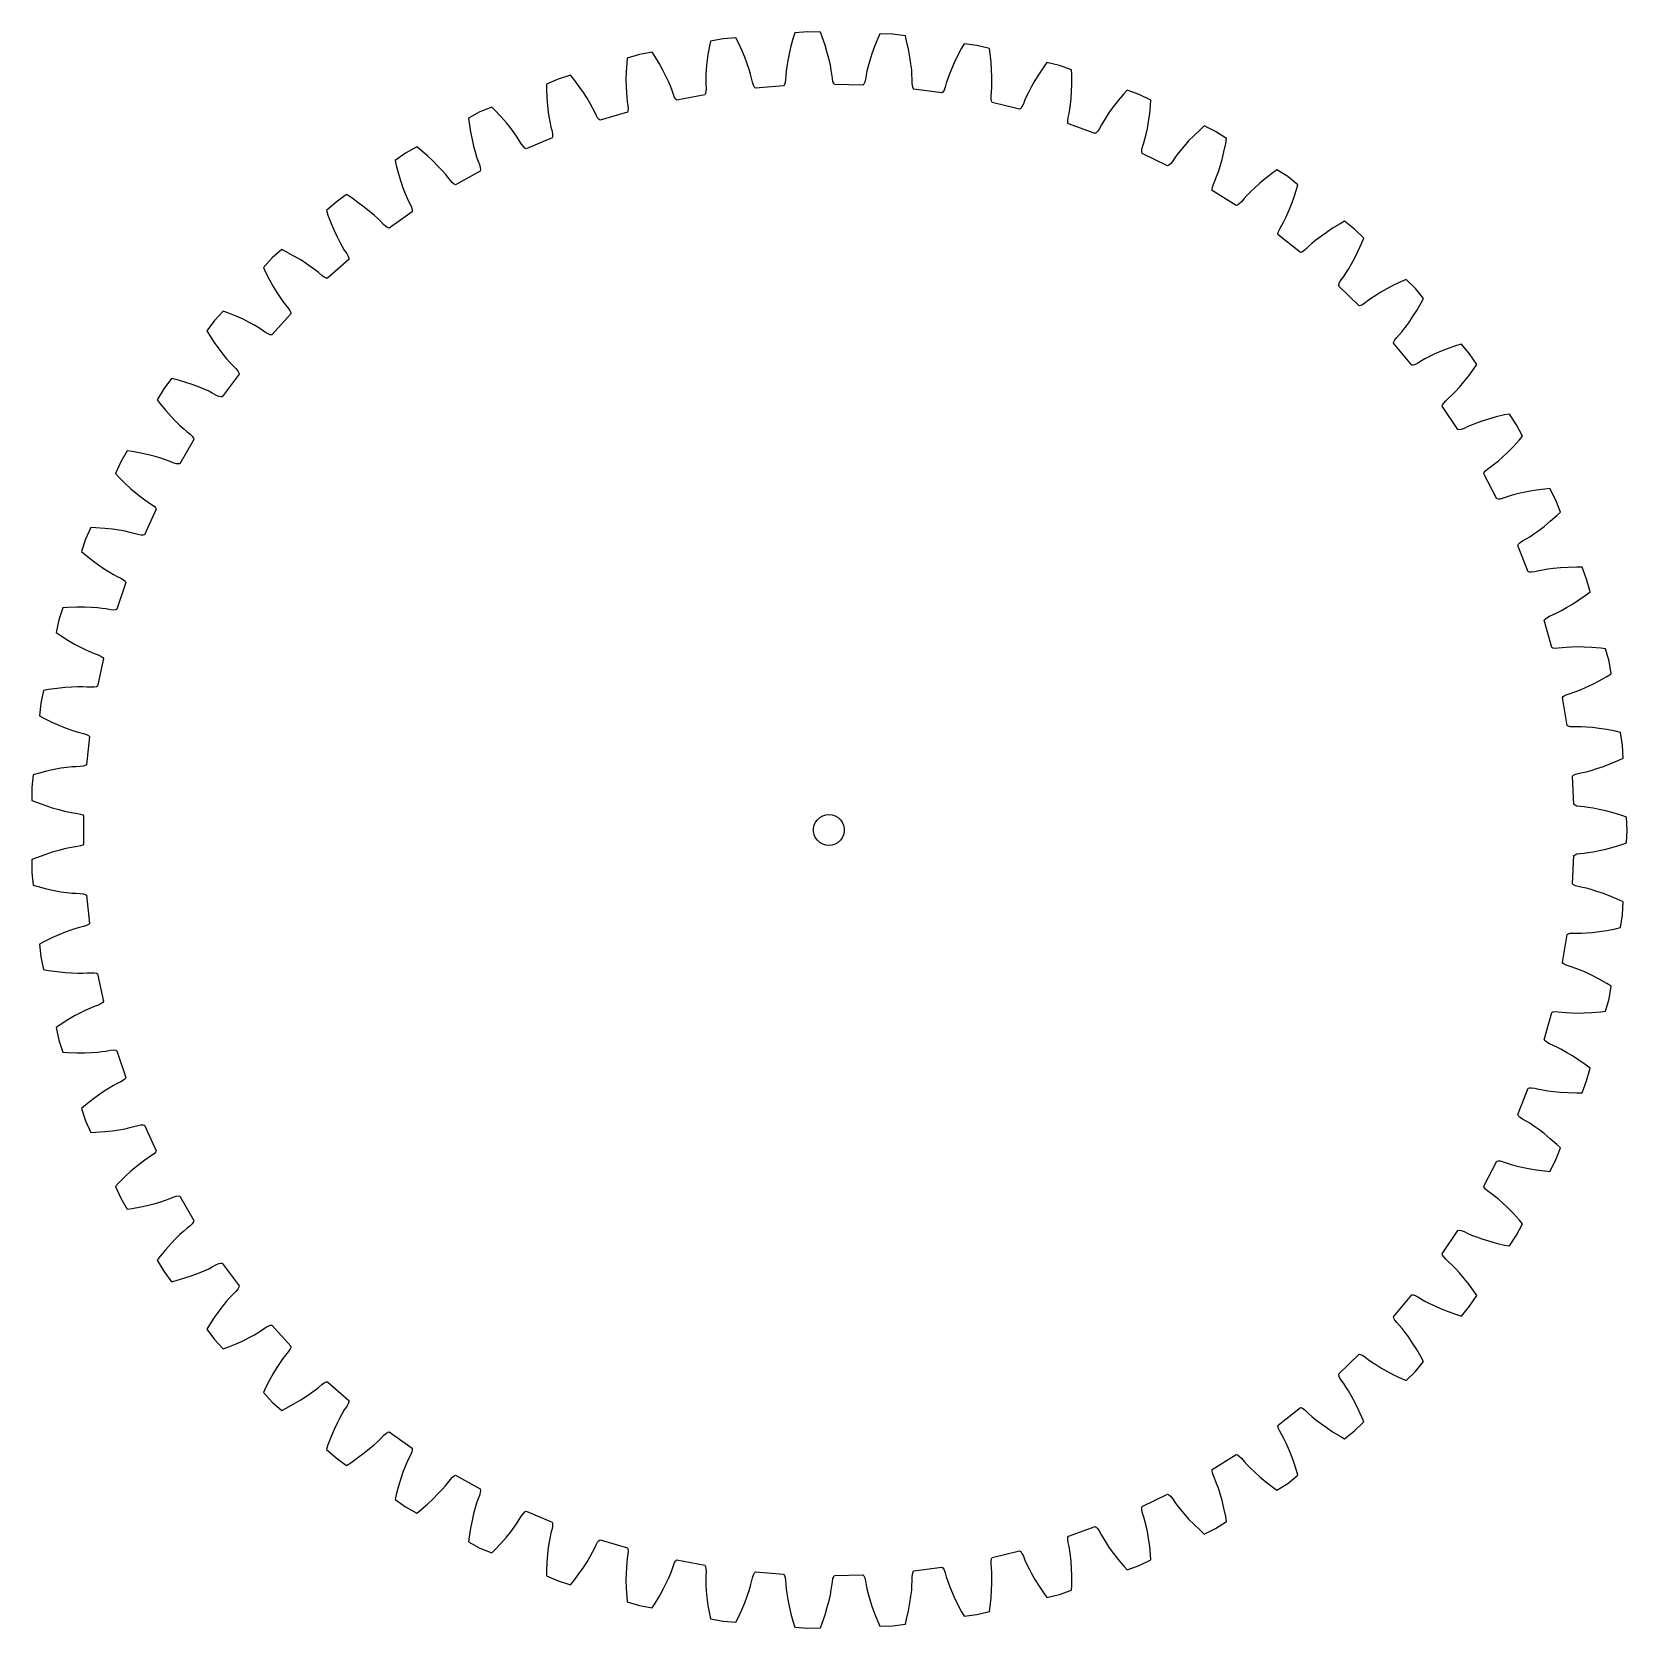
# Model space of a CAD drawing. Extents: x 0 to 155, y 0 to 155.
import ezdxf

# ---------------------------------------------------------------- set-up
doc = ezdxf.new("R2010")
doc.units = 0

msp = doc.modelspace()

# ---------------------------------------------------------------- linework, layer by layer
for p, q in [((75.49, 155.28), (74.24, 155.18)), ((76.74, 155.25), (75.49, 155.28)), ((65.92, 153.91), (65.78, 153.07)), ((66.02, 154.39), (65.92, 153.91)), ((67.25, 154.62), (66.02, 154.39)), ((68.5, 154.72), (67.25, 154.62)), ((68.72, 154.29), (68.5, 154.72)), ((69.07, 153.51), (68.72, 154.29)), ((73.86, 153.9), (73.69, 153.15)), ((74.09, 154.72), (73.86, 153.9)), ((74.24, 155.18), (74.09, 154.72)), ((76.91, 154.79), (76.74, 155.25)), ((77.19, 153.98), (76.91, 154.79)), ((77.4, 153.25), (77.19, 153.98)), ((81.99, 153.86), (81.73, 153.14)), ((82.31, 154.65), (81.99, 153.86)), ((82.5, 155.09), (82.31, 154.65)), ((83.75, 155.06), (82.5, 155.09)), ((85, 154.89), (83.75, 155.06)), ((85.12, 154.42), (85, 154.89)), ((85.3, 153.59), (85.12, 154.42)), ((90.71, 154.13), (90.46, 153.71)), ((91.95, 153.96), (90.71, 154.13)), ((93.17, 153.67), (91.95, 153.96)), ((57.88, 152.24), (57.83, 151.39)), ((57.93, 152.73), (57.88, 152.24)), ((59.12, 153.09), (57.93, 152.73)), ((60.36, 153.32), (59.12, 153.09)), ((60.62, 152.91), (60.36, 153.32)), ((61.06, 152.18), (60.62, 152.91)), ((61.42, 151.51), (61.06, 152.18)), ((65.68, 152.32), (65.62, 151.65)), ((65.78, 153.07), (65.68, 152.32)), ((69.37, 152.81), (69.07, 153.51)), ((69.6, 152.18), (69.37, 152.81)), ((69.79, 151.63), (69.6, 152.18)), ((73.55, 152.5), (73.46, 151.93)), ((73.69, 153.15), (73.55, 152.5)), ((77.57, 152.61), (77.4, 153.25)), ((77.7, 152.04), (77.57, 152.61)), ((81.53, 152.5), (81.38, 151.94)), ((81.73, 153.14), (81.53, 152.5)), ((85.44, 152.84), (85.3, 153.59)), ((85.54, 152.18), (85.44, 152.84)), ((85.61, 151.6), (85.54, 152.18)), ((89.74, 152.27), (89.47, 151.65)), ((90.07, 152.95), (89.74, 152.27)), ((90.46, 153.71), (90.07, 152.95)), ((93.24, 153.18), (93.17, 153.67)), ((93.33, 152.34), (93.24, 153.18)), ((93.39, 151.58), (93.33, 152.34)), ((98.76, 152.3), (98.48, 151.9)), ((99.98, 152), (98.76, 152.3)), ((51.21, 150.7), (50.06, 150.21)), ((52.41, 151.06), (51.21, 150.7)), ((52.72, 150.69), (52.41, 151.06)), ((53.23, 150), (52.72, 150.69)), ((57.83, 151.39), (57.81, 150.63)), ((57.81, 150.63), (57.82, 149.96)), ((61.73, 150.91), (61.42, 151.51)), ((61.97, 150.39), (61.73, 150.91)), ((65.58, 151.07), (65.57, 150.59)), ((65.62, 151.65), (65.58, 151.07)), ((69.93, 151.17), (69.79, 151.63)), ((70.03, 150.79), (69.93, 151.17)), ((70.12, 150.39), (70.03, 150.79)), ((73.33, 150.65), (73.29, 150.35)), ((73.36, 151.05), (73.33, 150.65)), ((73.39, 151.45), (73.36, 151.05)), ((73.46, 151.93), (73.39, 151.45)), ((77.79, 151.56), (77.7, 152.04)), ((77.84, 151.17), (77.79, 151.56)), ((77.89, 150.77), (77.84, 151.17)), ((77.95, 150.47), (77.89, 150.77)), ((81.12, 150.68), (81.04, 150.39)), ((81.18, 151.08), (81.12, 150.68)), ((81.26, 151.47), (81.18, 151.08)), ((81.38, 151.94), (81.26, 151.47)), ((85.64, 151.12), (85.61, 151.6)), ((85.66, 150.73), (85.64, 151.12)), ((85.66, 150.32), (85.66, 150.73)), ((89.09, 150.66), (88.97, 150.28)), ((89.25, 151.12), (89.09, 150.66)), ((89.47, 151.65), (89.25, 151.12)), ((93.42, 150.91), (93.39, 151.58)), ((93.42, 150.33), (93.42, 150.91)), ((98, 151.2), (97.6, 150.55)), ((98.48, 151.9), (98, 151.2)), ((101.16, 151.58), (99.98, 152)), ((101.18, 151.09), (101.16, 151.58)), ((101.18, 150.24), (101.18, 151.09)), ((50.06, 150.21), (50.06, 149.73)), ((50.06, 149.73), (50.1, 148.88)), ((53.66, 149.38), (53.23, 150)), ((54.03, 148.82), (53.66, 149.38)), ((57.82, 149.96), (57.85, 149.38)), ((57.85, 149.38), (57.89, 148.9)), ((62.16, 149.94), (61.97, 150.39)), ((62.29, 149.57), (62.16, 149.94)), ((62.43, 149.19), (62.29, 149.57)), ((62.54, 148.91), (62.43, 149.19)), ((65.47, 149.16), (62.77, 148.65)), ((65.54, 149.28), (65.47, 149.16)), ((65.59, 149.48), (65.54, 149.28)), ((65.57, 150.59), (65.58, 150.19)), ((65.58, 150.19), (65.6, 149.78)), ((65.6, 149.78), (65.59, 149.48)), ((70.21, 150.1), (70.12, 150.39)), ((70.3, 149.91), (70.21, 150.1)), ((70.4, 149.82), (70.3, 149.91)), ((73.14, 150.04), (70.4, 149.82)), ((73.22, 150.15), (73.14, 150.04)), ((73.29, 150.35), (73.22, 150.15)), ((78.03, 150.28), (77.95, 150.47)), ((78.11, 150.18), (78.03, 150.28)), ((80.86, 150.1), (78.11, 150.18)), ((80.96, 150.2), (80.86, 150.1)), ((81.04, 150.39), (80.96, 150.2)), ((85.69, 150.02), (85.66, 150.32)), ((85.74, 149.81), (85.69, 150.02)), ((85.82, 149.71), (85.74, 149.81)), ((88.55, 149.34), (85.82, 149.71)), ((88.65, 149.43), (88.55, 149.34)), ((88.76, 149.61), (88.65, 149.43)), ((88.86, 149.89), (88.76, 149.61)), ((88.97, 150.28), (88.86, 149.89)), ((93.34, 149.04), (93.38, 149.45)), ((93.38, 149.45), (93.41, 149.84)), ((93.41, 149.84), (93.42, 150.33)), ((97, 149.46), (96.79, 149.02)), ((97.27, 149.97), (97, 149.46)), ((97.6, 150.55), (97.27, 149.97)), ((101.12, 148.81), (101.16, 149.48)), ((101.16, 149.48), (101.18, 150.24)), ((106.25, 149.26), (105.7, 148.61)), ((106.58, 149.62), (106.25, 149.26)), ((107.76, 149.2), (106.58, 149.62)), ((108.88, 148.65), (107.76, 149.2)), ((44.75, 147.97), (43.59, 147.49)), ((45.09, 147.63), (44.75, 147.97)), ((45.67, 147.01), (45.09, 147.63)), ((50.1, 148.88), (50.16, 148.12)), ((50.16, 148.12), (50.24, 147.45)), ((54.32, 148.32), (54.03, 148.82)), ((54.56, 147.89), (54.32, 148.32)), ((54.74, 147.54), (54.56, 147.89)), ((54.91, 147.17), (54.74, 147.54)), ((57.89, 148.9), (57.93, 148.51)), ((57.93, 148.51), (58, 148.1)), ((58, 147.59), (57.94, 147.47)), ((58, 148.1), (58.02, 147.8)), ((58.02, 147.8), (58, 147.59)), ((62.66, 148.73), (62.54, 148.91)), ((62.77, 148.65), (62.66, 148.73)), ((93.34, 148.74), (93.34, 149.04)), ((93.37, 148.54), (93.34, 148.74)), ((93.43, 148.42), (93.37, 148.54)), ((96.11, 147.77), (93.43, 148.42)), ((96.22, 147.84), (96.11, 147.77)), ((96.34, 148.01), (96.22, 147.84)), ((96.48, 148.28), (96.34, 148.01)), ((96.63, 148.66), (96.48, 148.28)), ((96.79, 149.02), (96.63, 148.66)), ((100.93, 147.36), (100.99, 147.75)), ((100.99, 147.75), (101.06, 148.23)), ((101.06, 148.23), (101.12, 148.81)), ((105.24, 148.01), (104.84, 147.46)), ((105.7, 148.61), (105.24, 148.01)), ((108.77, 147.31), (108.85, 148.16)), ((108.85, 148.16), (108.88, 148.65)), ((43.59, 147.49), (42.5, 146.88)), ((42.5, 146.88), (42.55, 146.4)), ((42.55, 146.4), (42.69, 145.55)), ((46.17, 146.43), (45.67, 147.01)), ((46.6, 145.91), (46.17, 146.43)), ((50.24, 147.45), (50.33, 146.88)), ((50.33, 146.88), (50.42, 146.4)), ((50.42, 146.4), (50.51, 146.02)), ((50.51, 146.02), (50.62, 145.62)), ((55.05, 146.91), (54.91, 147.17)), ((55.19, 146.75), (55.05, 146.91)), ((55.3, 146.68), (55.19, 146.75)), ((57.94, 147.47), (55.3, 146.68)), ((100.8, 146.66), (100.84, 146.96)), ((100.81, 146.45), (100.8, 146.66)), ((100.87, 146.33), (100.81, 146.45)), ((100.84, 146.96), (100.93, 147.36)), ((103.45, 145.4), (100.87, 146.33)), ((104.07, 146.23), (103.88, 145.87)), ((104.26, 146.57), (104.07, 146.23)), ((104.52, 146.98), (104.26, 146.57)), ((104.84, 147.46), (104.52, 146.98)), ((108.55, 145.9), (108.66, 146.56)), ((108.66, 146.56), (108.77, 147.31)), ((114.06, 146.13), (113.7, 145.8)), ((115.19, 145.58), (114.06, 146.13)), ((42.69, 145.55), (42.83, 144.81)), ((42.83, 144.81), (42.98, 144.15)), ((46.94, 145.45), (46.6, 145.91)), ((47.22, 145.05), (46.94, 145.45)), ((47.43, 144.72), (47.22, 145.05)), ((47.64, 144.37), (47.43, 144.72)), ((50.63, 144.99), (48.09, 143.92)), ((50.62, 145.62), (50.67, 145.33)), ((50.67, 145.12), (50.63, 144.99)), ((50.67, 145.33), (50.67, 145.12)), ((103.57, 145.46), (103.45, 145.4)), ((103.72, 145.61), (103.57, 145.46)), ((103.88, 145.87), (103.72, 145.61)), ((108.08, 144.09), (108.2, 144.48)), ((108.2, 144.48), (108.31, 144.86)), ((108.31, 144.86), (108.43, 145.33)), ((108.43, 145.33), (108.55, 145.9)), ((112.56, 144.67), (112.11, 144.17)), ((113.09, 145.21), (112.56, 144.67)), ((113.7, 145.8), (113.09, 145.21)), ((116.25, 144.92), (115.19, 145.58)), ((116, 143.6), (116.17, 144.44)), ((116.17, 144.44), (116.25, 144.92)), ((36.36, 143.48), (35.34, 142.76)), ((37.46, 144.09), (36.36, 143.48)), ((37.84, 143.78), (37.46, 144.09)), ((38.48, 143.23), (37.84, 143.78)), ((39.04, 142.71), (38.48, 143.23)), ((42.98, 144.15), (43.13, 143.6)), ((43.13, 143.6), (43.27, 143.13)), ((43.27, 143.13), (43.4, 142.76)), ((47.82, 144.13), (47.64, 144.37)), ((47.97, 143.98), (47.82, 144.13)), ((48.09, 143.92), (47.97, 143.98)), ((108, 143.59), (108.01, 143.8)), ((108.04, 143.46), (108, 143.59)), ((108.01, 143.8), (108.08, 144.09)), ((110.51, 142.26), (108.04, 143.46)), ((111.21, 143.02), (110.98, 142.68)), ((111.44, 143.34), (111.21, 143.02)), ((111.74, 143.72), (111.44, 143.34)), ((112.11, 144.17), (111.74, 143.72)), ((115.63, 142.22), (115.81, 142.86)), ((115.81, 142.86), (116, 143.6)), ((35.34, 142.76), (35.44, 142.29)), ((35.44, 142.29), (35.66, 141.46)), ((35.66, 141.46), (35.89, 140.73)), ((39.51, 142.23), (39.04, 142.71)), ((39.91, 141.81), (39.51, 142.23)), ((40.23, 141.45), (39.91, 141.81)), ((40.48, 141.14), (40.23, 141.45)), ((43.62, 141.75), (41.21, 140.42)), ((43.4, 142.76), (43.54, 142.38)), ((43.54, 142.38), (43.63, 142.09)), ((43.65, 141.88), (43.62, 141.75)), ((43.63, 142.09), (43.65, 141.88)), ((110.63, 142.31), (110.51, 142.26)), ((110.79, 142.45), (110.63, 142.31)), ((110.98, 142.68), (110.79, 142.45)), ((115.28, 141.21), (115.45, 141.67)), ((115.45, 141.67), (115.63, 142.22)), ((120.74, 141.58), (120.07, 141.05)), ((121.14, 141.86), (120.74, 141.58)), ((122.2, 141.2), (121.14, 141.86)), ((35.89, 140.73), (36.1, 140.1)), ((36.1, 140.1), (36.31, 139.56)), ((40.72, 140.81), (40.48, 141.14)), ((40.92, 140.59), (40.72, 140.81)), ((41.09, 140.46), (40.92, 140.59)), ((41.21, 140.42), (41.09, 140.46)), ((114.84, 139.98), (114.87, 140.19)), ((114.86, 139.85), (114.84, 139.98)), ((117.19, 138.39), (114.86, 139.85)), ((114.87, 140.19), (114.97, 140.47)), ((114.97, 140.47), (115.14, 140.85)), ((115.14, 140.85), (115.28, 141.21)), ((118.99, 140.12), (118.57, 139.72)), ((119.48, 140.57), (118.99, 140.12)), ((120.07, 141.05), (119.48, 140.57)), ((123.19, 140.42), (122.2, 141.2)), ((122.79, 139.14), (123.05, 139.95)), ((123.05, 139.95), (123.19, 140.42)), ((29.6, 138.73), (28.65, 137.9)), ((30.62, 139.45), (29.6, 138.73)), ((31.03, 139.19), (30.62, 139.45)), ((31.73, 138.7), (31.03, 139.19)), ((32.34, 138.24), (31.73, 138.7)), ((32.86, 137.82), (32.34, 138.24)), ((36.31, 139.56), (36.5, 139.11)), ((36.5, 139.11), (36.67, 138.76)), ((36.67, 138.76), (36.86, 138.39)), ((36.86, 138.39), (36.97, 138.12)), ((117.32, 138.43), (117.19, 138.39)), ((117.49, 138.55), (117.32, 138.43)), ((117.7, 138.76), (117.49, 138.55)), ((117.97, 139.07), (117.7, 138.76)), ((118.23, 139.37), (117.97, 139.07)), ((118.57, 139.72), (118.23, 139.37)), ((122.28, 137.81), (122.53, 138.43)), ((122.53, 138.43), (122.79, 139.14)), ((28.65, 137.9), (28.81, 137.45)), ((28.81, 137.45), (29.12, 136.65)), ((29.12, 136.65), (29.42, 135.95)), ((33.3, 137.45), (32.86, 137.82)), ((33.66, 137.12), (33.3, 137.45)), ((33.94, 136.84), (33.66, 137.12)), ((34.21, 136.54), (33.94, 136.84)), ((37, 137.78), (34.75, 136.2)), ((36.97, 138.12), (37.01, 137.91)), ((37.01, 137.91), (37, 137.78)), ((121.64, 136.49), (121.83, 136.84)), ((121.83, 136.84), (122.04, 137.28)), ((122.04, 137.28), (122.28, 137.81)), ((127.72, 136.86), (127.29, 136.62)), ((128.7, 136.09), (127.72, 136.86)), ((29.42, 135.95), (29.7, 135.34)), ((29.7, 135.34), (29.96, 134.83)), ((34.44, 136.34), (34.21, 136.54)), ((34.62, 136.22), (34.44, 136.34)), ((34.75, 136.2), (34.62, 136.22)), ((121.25, 135.67), (121.31, 135.87)), ((121.26, 135.53), (121.25, 135.67)), ((123.43, 133.83), (121.26, 135.53)), ((121.31, 135.87), (121.44, 136.14)), ((121.44, 136.14), (121.64, 136.49)), ((125.39, 135.36), (124.94, 135.01)), ((125.94, 135.75), (125.39, 135.36)), ((126.57, 136.18), (125.94, 135.75)), ((127.29, 136.62), (126.57, 136.18)), ((129.6, 135.22), (128.7, 136.09)), ((129.42, 134.77), (129.6, 135.22)), ((24.32, 134.11), (23.37, 133.29)), ((24.75, 133.89), (24.32, 134.11)), ((25.5, 133.48), (24.75, 133.89)), ((29.96, 134.83), (30.2, 134.4)), ((30.2, 134.4), (30.4, 134.06)), ((30.4, 134.06), (30.63, 133.72)), ((30.63, 133.72), (30.77, 133.46)), ((123.56, 133.86), (123.43, 133.83)), ((123.74, 133.96), (123.56, 133.86)), ((123.97, 134.15), (123.74, 133.96)), ((124.27, 134.43), (123.97, 134.15)), ((124.56, 134.69), (124.27, 134.43)), ((124.94, 135.01), (124.56, 134.69)), ((128.73, 133.3), (129.07, 133.99)), ((129.07, 133.99), (129.42, 134.77)), ((23.37, 133.29), (22.52, 132.36)), ((22.52, 132.36), (22.73, 131.92)), ((26.16, 133.1), (25.5, 133.48)), ((26.72, 132.73), (26.16, 133.1)), ((27.19, 132.4), (26.72, 132.73)), ((27.58, 132.11), (27.19, 132.4)), ((27.89, 131.87), (27.58, 132.11)), ((30.83, 133.13), (28.76, 131.31)), ((30.77, 133.46), (30.84, 133.26)), ((30.84, 133.26), (30.83, 133.13)), ((127.87, 131.8), (128.13, 132.21)), ((128.13, 132.21), (128.42, 132.71)), ((128.42, 132.71), (128.73, 133.3)), ((22.73, 131.92), (23.12, 131.17)), ((23.12, 131.17), (23.49, 130.5)), ((23.49, 130.5), (23.84, 129.93)), ((28.2, 131.6), (27.89, 131.87)), ((28.44, 131.42), (28.2, 131.6)), ((28.63, 131.33), (28.44, 131.42)), ((28.76, 131.31), (28.63, 131.33)), ((127.17, 130.69), (127.25, 130.89)), ((127.17, 130.56), (127.17, 130.69)), ((129.14, 128.64), (127.17, 130.56)), ((127.25, 130.89), (127.41, 131.15)), ((127.41, 131.15), (127.65, 131.48)), ((127.65, 131.48), (127.87, 131.8)), ((132.51, 130.63), (131.84, 130.28)), ((133.28, 131), (132.51, 130.63)), ((133.73, 131.2), (133.28, 131)), ((134.63, 130.32), (133.73, 131.2)), ((23.84, 129.93), (24.15, 129.44)), ((24.15, 129.44), (24.43, 129.05)), ((24.43, 129.05), (24.67, 128.73)), ((129.72, 128.89), (129.47, 128.73)), ((130.04, 129.14), (129.72, 128.89)), ((130.36, 129.38), (130.04, 129.14)), ((130.76, 129.65), (130.36, 129.38)), ((131.26, 129.95), (130.76, 129.65)), ((131.84, 130.28), (131.26, 129.95)), ((135.43, 129.36), (134.63, 130.32)), ((134.77, 128.19), (135.2, 128.93)), ((135.2, 128.93), (135.43, 129.36)), ((18.62, 128.13), (17.77, 127.21)), ((19.07, 127.96), (18.62, 128.13)), ((19.86, 127.63), (19.07, 127.96)), ((20.55, 127.32), (19.86, 127.63)), ((25.2, 127.85), (23.34, 125.82)), ((24.67, 128.73), (24.93, 128.42)), ((24.93, 128.42), (25.1, 128.17)), ((25.1, 128.17), (25.19, 127.98)), ((25.19, 127.98), (25.2, 127.85)), ((129.27, 128.65), (129.14, 128.64)), ((129.47, 128.73), (129.27, 128.65)), ((133.98, 126.99), (134.36, 127.55)), ((134.36, 127.55), (134.77, 128.19)), ((17.77, 127.21), (17.02, 126.21)), ((17.02, 126.21), (17.27, 125.79)), ((17.27, 125.79), (17.74, 125.08)), ((21.15, 127.02), (20.55, 127.32)), ((21.66, 126.74), (21.15, 127.02)), ((22.08, 126.49), (21.66, 126.74)), ((22.41, 126.28), (22.08, 126.49)), ((22.74, 126.05), (22.41, 126.28)), ((23, 125.9), (22.74, 126.05)), ((23.2, 125.82), (23, 125.9)), ((23.34, 125.82), (23.2, 125.82)), ((132.81, 125.54), (133.09, 125.85)), ((133.09, 125.85), (133.34, 126.15)), ((133.34, 126.15), (133.64, 126.53)), ((133.64, 126.53), (133.98, 126.99)), ((17.74, 125.08), (18.18, 124.45)), ((18.18, 124.45), (18.58, 123.92)), ((132.51, 124.99), (132.53, 125.12)), ((134.27, 122.87), (132.51, 124.99)), ((132.53, 125.12), (132.63, 125.31)), ((132.63, 125.31), (132.81, 125.54)), ((137.83, 124.49), (137.13, 124.21)), ((138.64, 124.78), (137.83, 124.49)), ((139.1, 124.92), (138.64, 124.78)), ((139.9, 123.96), (139.1, 124.92)), ((18.58, 123.92), (18.95, 123.47)), ((18.95, 123.47), (19.27, 123.11)), ((19.27, 123.11), (19.54, 122.82)), ((19.54, 122.82), (19.83, 122.54)), ((134.4, 122.86), (134.27, 122.87)), ((134.6, 122.92), (134.4, 122.86)), ((134.87, 123.06), (134.6, 122.92)), ((135.22, 123.27), (134.87, 123.06)), ((135.56, 123.47), (135.22, 123.27)), ((135.99, 123.7), (135.56, 123.47)), ((136.51, 123.95), (135.99, 123.7)), ((137.13, 124.21), (136.51, 123.95)), ((140.59, 122.91), (139.9, 123.96)), ((140.32, 122.51), (140.59, 122.91)), ((13.58, 121.58), (12.84, 120.57)), ((14.05, 121.46), (13.58, 121.58)), ((14.87, 121.22), (14.05, 121.46)), ((15.59, 120.98), (14.87, 121.22)), ((20.16, 122), (18.52, 119.79)), ((19.83, 122.54), (20.03, 122.31)), ((20.03, 122.31), (20.14, 122.13)), ((20.14, 122.13), (20.16, 122)), ((138.91, 120.72), (139.34, 121.23)), ((139.34, 121.23), (139.82, 121.82)), ((139.82, 121.82), (140.32, 122.51)), ((12.84, 120.57), (12.2, 119.5)), ((16.22, 120.74), (15.59, 120.98)), ((16.76, 120.52), (16.22, 120.74)), ((17.2, 120.32), (16.76, 120.52)), ((17.55, 120.14), (17.2, 120.32)), ((17.91, 119.95), (17.55, 120.14)), ((18.18, 119.82), (17.91, 119.95)), ((18.39, 119.77), (18.18, 119.82)), ((18.52, 119.79), (18.39, 119.77)), ((137.59, 119.4), (137.89, 119.67)), ((137.89, 119.67), (138.18, 119.94)), ((138.18, 119.94), (138.52, 120.29)), ((138.52, 120.29), (138.91, 120.72)), ((12.2, 119.5), (12.49, 119.11)), ((12.49, 119.11), (13.04, 118.45)), ((13.04, 118.45), (13.54, 117.88)), ((137.23, 118.88), (137.26, 119.01)), ((138.75, 116.59), (137.23, 118.88)), ((137.26, 119.01), (137.38, 119.18)), ((137.38, 119.18), (137.59, 119.4)), ((143.3, 118.02), (142.47, 117.82)), ((143.78, 118.11), (143.3, 118.02)), ((144.47, 117.07), (143.78, 118.11)), ((13.54, 117.88), (14, 117.39)), ((14, 117.39), (14.41, 116.98)), ((14.41, 116.98), (14.77, 116.66)), ((14.77, 116.66), (15.07, 116.4)), ((138.89, 116.56), (138.75, 116.59)), ((139.09, 116.6), (138.89, 116.56)), ((139.37, 116.71), (139.09, 116.6)), ((139.74, 116.89), (139.37, 116.71)), ((140.1, 117.04), (139.74, 116.89)), ((140.56, 117.22), (140.1, 117.04)), ((141.1, 117.42), (140.56, 117.22)), ((141.74, 117.62), (141.1, 117.42)), ((142.47, 117.82), (141.74, 117.62)), ((145.05, 115.96), (144.47, 117.07)), ((15.77, 115.64), (14.38, 113.27)), ((15.07, 116.4), (15.39, 116.15)), ((15.39, 116.15), (15.61, 115.94)), ((15.61, 115.94), (15.73, 115.77)), ((15.73, 115.77), (15.77, 115.64)), ((143.63, 114.41), (144.16, 114.96)), ((144.16, 114.96), (144.74, 115.59)), ((144.74, 115.59), (145.05, 115.96)), ((8.64, 113.45), (8.12, 112.31)), ((9.28, 114.53), (8.64, 113.45)), ((9.76, 114.46), (9.28, 114.53)), ((10.6, 114.31), (9.76, 114.46)), ((11.34, 114.14), (10.6, 114.31)), ((11.99, 113.98), (11.34, 114.14)), ((12.54, 113.81), (11.99, 113.98)), ((13, 113.66), (12.54, 113.81)), ((13.37, 113.52), (13, 113.66)), ((13.75, 113.37), (13.37, 113.52)), ((14.04, 113.27), (13.75, 113.37)), ((142.33, 113.26), (142.71, 113.57)), ((142.71, 113.57), (143.14, 113.95)), ((143.14, 113.95), (143.63, 114.41)), ((8.12, 112.31), (8.46, 111.96)), ((8.46, 111.96), (9.06, 111.36)), ((14.25, 113.25), (14.04, 113.27)), ((14.38, 113.27), (14.25, 113.25)), ((141.28, 112.3), (141.32, 112.43)), ((142.55, 109.86), (141.28, 112.3)), ((141.32, 112.43), (141.46, 112.59)), ((141.46, 112.59), (141.69, 112.78)), ((141.69, 112.78), (142.02, 113.02)), ((142.02, 113.02), (142.33, 113.26)), ((9.06, 111.36), (9.62, 110.84)), ((9.62, 110.84), (10.13, 110.41)), ((10.13, 110.41), (10.59, 110.05)), ((144.41, 110.3), (143.94, 110.17)), ((144.97, 110.44), (144.41, 110.3)), ((145.62, 110.57), (144.97, 110.44)), ((146.38, 110.69), (145.62, 110.57)), ((147.22, 110.8), (146.38, 110.69)), ((147.71, 110.85), (147.22, 110.8)), ((148.28, 109.73), (147.71, 110.85)), ((10.59, 110.05), (10.98, 109.76)), ((12.08, 108.86), (10.95, 106.36)), ((10.98, 109.76), (11.3, 109.54)), ((11.3, 109.54), (11.65, 109.32)), ((11.65, 109.32), (11.89, 109.14)), ((11.89, 109.14), (12.03, 108.98)), ((12.03, 108.98), (12.08, 108.86)), ((142.68, 109.82), (142.55, 109.86)), ((142.89, 109.84), (142.68, 109.82)), ((143.18, 109.92), (142.89, 109.84)), ((143.56, 110.06), (143.18, 109.92)), ((143.94, 110.17), (143.56, 110.06)), ((148.74, 108.57), (148.28, 109.73)), ((146.63, 106.77), (147.16, 107.18)), ((147.16, 107.18), (147.75, 107.67)), ((147.75, 107.67), (148.39, 108.23)), ((148.39, 108.23), (148.74, 108.57)), ((5.22, 105.92), (4.83, 104.73)), ((5.74, 107.06), (5.22, 105.92)), ((6.23, 107.05), (5.74, 107.06)), ((7.08, 106.98), (6.23, 107.05)), ((7.83, 106.9), (7.08, 106.98)), ((8.5, 106.8), (7.83, 106.9)), ((9.07, 106.7), (8.5, 106.8)), ((9.54, 106.59), (9.07, 106.7)), ((9.92, 106.5), (9.54, 106.59)), ((10.31, 106.38), (9.92, 106.5)), ((10.61, 106.32), (10.31, 106.38)), ((10.82, 106.31), (10.61, 106.32)), ((10.95, 106.36), (10.82, 106.31)), ((144.66, 105.45), (144.81, 105.6)), ((144.81, 105.6), (145.06, 105.77)), ((145.06, 105.77), (145.42, 105.97)), ((145.42, 105.97), (145.75, 106.17)), ((145.75, 106.17), (146.16, 106.44)), ((146.16, 106.44), (146.63, 106.77)), ((4.83, 104.73), (5.2, 104.42)), ((5.2, 104.42), (5.87, 103.89)), ((144.6, 105.33), (144.66, 105.45)), ((145.6, 102.77), (144.6, 105.33)), ((5.87, 103.89), (6.48, 103.44)), ((6.48, 103.44), (7.03, 103.06)), ((7.03, 103.06), (7.52, 102.75)), ((7.52, 102.75), (7.94, 102.5)), ((7.94, 102.5), (8.29, 102.31)), ((145.73, 102.72), (145.6, 102.77)), ((145.94, 102.72), (145.73, 102.72)), ((146.24, 102.76), (145.94, 102.72)), ((146.63, 102.86), (146.24, 102.76)), ((147.02, 102.93), (146.63, 102.86)), ((147.5, 103.01), (147.02, 102.93)), ((148.07, 103.09), (147.5, 103.01)), ((148.74, 103.15), (148.07, 103.09)), ((149.5, 103.19), (148.74, 103.15)), ((150.35, 103.21), (149.5, 103.19)), ((150.84, 103.2), (150.35, 103.21)), ((151.29, 102.03), (150.84, 103.2)), ((9.13, 101.72), (8.27, 99.11)), ((8.29, 102.31), (8.65, 102.13)), ((8.65, 102.13), (8.91, 101.98)), ((8.91, 101.98), (9.07, 101.84)), ((9.07, 101.84), (9.13, 101.72)), ((151.62, 100.82), (151.29, 102.03)), ((149.34, 99.27), (149.91, 99.62)), ((149.91, 99.62), (150.54, 100.03)), ((150.54, 100.03), (151.24, 100.53)), ((151.24, 100.53), (151.62, 100.82)), ((2.63, 98.07), (2.36, 96.85)), ((3.02, 99.26), (2.63, 98.07)), ((3.5, 99.3), (3.02, 99.26)), ((4.36, 99.32), (3.5, 99.3)), ((5.12, 99.32), (4.36, 99.32)), ((5.79, 99.3), (5.12, 99.32)), ((6.37, 99.25), (5.79, 99.3)), ((6.85, 99.2), (6.37, 99.25)), ((7.24, 99.14), (6.85, 99.2)), ((7.64, 99.07), (7.24, 99.14)), ((7.94, 99.04), (7.64, 99.07)), ((8.15, 99.06), (7.94, 99.04)), ((8.27, 99.11), (8.15, 99.06)), ((147.17, 98.05), (147.24, 98.16)), ((147.89, 95.39), (147.17, 98.05)), ((147.24, 98.16), (147.4, 98.29)), ((147.4, 98.29), (147.67, 98.43)), ((147.67, 98.43), (148.04, 98.59)), ((148.04, 98.59), (148.4, 98.76)), ((148.4, 98.76), (148.83, 98.98)), ((148.83, 98.98), (149.34, 99.27)), ((2.36, 96.85), (2.76, 96.58)), ((2.76, 96.58), (3.48, 96.12)), ((3.48, 96.12), (4.14, 95.73)), ((4.14, 95.73), (4.73, 95.42)), ((4.73, 95.42), (5.25, 95.16)), ((5.25, 95.16), (5.69, 94.96)), ((5.69, 94.96), (6.06, 94.81)), ((6.06, 94.81), (6.44, 94.67)), ((148.01, 95.33), (147.89, 95.39)), ((148.22, 95.31), (148.01, 95.33)), ((148.52, 95.32), (148.22, 95.31)), ((148.92, 95.37), (148.52, 95.32)), ((149.31, 95.41), (148.92, 95.37)), ((149.8, 95.43), (149.31, 95.41)), ((150.38, 95.45), (149.8, 95.43)), ((151.05, 95.44), (150.38, 95.45)), ((151.81, 95.4), (151.05, 95.44)), ((152.66, 95.33), (151.81, 95.4)), ((153.14, 95.27), (152.66, 95.33)), ((153.47, 94.06), (153.14, 95.27)), ((6.96, 94.32), (6.38, 91.63)), ((6.44, 94.67), (6.71, 94.55)), ((6.71, 94.55), (6.89, 94.42)), ((6.89, 94.42), (6.96, 94.32)), ((153.67, 92.82), (153.47, 94.06)), ((6.38, 91.63), (6.27, 91.56)), ((151.23, 91.52), (151.83, 91.8)), ((151.83, 91.8), (152.51, 92.15)), ((152.51, 92.15), (153.25, 92.57)), ((153.25, 92.57), (153.67, 92.82)), ((1.14, 91.22), (0.88, 89.99)), ((1.62, 91.3), (1.14, 91.22)), ((2.47, 91.42), (1.62, 91.3)), ((3.23, 91.5), (2.47, 91.42)), ((3.89, 91.55), (3.23, 91.5)), ((4.47, 91.56), (3.89, 91.55)), ((4.96, 91.56), (4.47, 91.56)), ((5.35, 91.55), (4.96, 91.56)), ((5.76, 91.52), (5.35, 91.55)), ((6.06, 91.52), (5.76, 91.52)), ((6.27, 91.56), (6.06, 91.52)), ((148.94, 90.53), (149.02, 90.64)), ((149.38, 87.82), (148.94, 90.53)), ((149.02, 90.64), (149.2, 90.75)), ((149.2, 90.75), (149.48, 90.86)), ((149.48, 90.86), (149.87, 90.98)), ((149.87, 90.98), (150.24, 91.11)), ((150.24, 91.11), (150.7, 91.29)), ((150.7, 91.29), (151.23, 91.52)), ((0.88, 89.99), (0.75, 88.75)), ((0.75, 88.75), (1.17, 88.52)), ((1.17, 88.52), (1.94, 88.14)), ((1.94, 88.14), (2.63, 87.83)), ((2.63, 87.83), (3.25, 87.57)), ((3.25, 87.57), (3.8, 87.38)), ((3.8, 87.38), (4.26, 87.22)), ((4.26, 87.22), (4.64, 87.11)), ((4.64, 87.11), (5.03, 87.02)), ((5.03, 87.02), (5.32, 86.92)), ((149.49, 87.74), (149.38, 87.82)), ((149.69, 87.69), (149.49, 87.74)), ((149.99, 87.68), (149.69, 87.69)), ((150.4, 87.68), (149.99, 87.68)), ((150.8, 87.68), (150.4, 87.68)), ((151.28, 87.65), (150.8, 87.68)), ((151.86, 87.61), (151.28, 87.65)), ((152.52, 87.52), (151.86, 87.61)), ((153.27, 87.41), (152.52, 87.52)), ((154.11, 87.24), (153.27, 87.41)), ((154.59, 87.13), (154.11, 87.24)), ((154.79, 85.9), (154.59, 87.13)), ((5.59, 86.72), (5.3, 83.98)), ((5.32, 86.92), (5.5, 86.82)), ((5.5, 86.82), (5.59, 86.72)), ((154.85, 84.64), (154.79, 85.9)), ((5.19, 83.9), (4.99, 83.84)), ((5.3, 83.98), (5.19, 83.9)), ((152.92, 83.83), (153.63, 84.1)), ((153.63, 84.1), (154.41, 84.44)), ((154.41, 84.44), (154.85, 84.64)), ((0.13, 83.02), (0, 81.77)), ((0.6, 83.15), (0.13, 83.02)), ((1.43, 83.36), (0.6, 83.15)), ((2.17, 83.52), (1.43, 83.36)), ((2.83, 83.64), (2.17, 83.52)), ((3.41, 83.72), (2.83, 83.64)), ((3.89, 83.77), (3.41, 83.72)), ((4.28, 83.79), (3.89, 83.77)), ((4.69, 83.81), (4.28, 83.79)), ((4.99, 83.84), (4.69, 83.81)), ((149.91, 82.87), (150, 82.97)), ((150.05, 80.13), (149.91, 82.87)), ((150, 82.97), (150.19, 83.06)), ((150.19, 83.06), (150.48, 83.14)), ((150.48, 83.14), (150.88, 83.22)), ((150.88, 83.22), (151.26, 83.31)), ((151.26, 83.31), (151.73, 83.44)), ((151.73, 83.44), (152.28, 83.61)), ((152.28, 83.61), (152.92, 83.83)), ((0, 81.77), (0, 80.52)), ((0, 80.52), (0.45, 80.34)), ((0.45, 80.34), (1.25, 80.04)), ((1.25, 80.04), (1.97, 79.81)), ((1.97, 79.81), (2.62, 79.62)), ((2.62, 79.62), (3.18, 79.48)), ((3.18, 79.48), (3.65, 79.38)), ((3.65, 79.38), (4.04, 79.31)), ((4.04, 79.31), (4.45, 79.25)), ((4.45, 79.25), (4.74, 79.19)), ((150.16, 80.04), (150.05, 80.13)), ((150.35, 79.97), (150.16, 80.04)), ((150.65, 79.92), (150.35, 79.97)), ((151.06, 79.88), (150.65, 79.92)), ((151.45, 79.84), (151.06, 79.88)), ((151.93, 79.76), (151.45, 79.84)), ((152.5, 79.65), (151.93, 79.76)), ((153.15, 79.5), (152.5, 79.65)), ((153.88, 79.3), (153.15, 79.5)), ((154.7, 79.05), (153.88, 79.3)), ((4.74, 79.19), (4.94, 79.11)), ((4.94, 79.11), (5.03, 79.02)), ((5.03, 79.02), (5.03, 76.26)), ((76.07, 77.8), (76.13, 78.1)), ((76.07, 77.48), (76.07, 77.8)), ((76.13, 78.1), (76.26, 78.39)), ((76.26, 78.39), (76.44, 78.64)), ((76.44, 78.64), (76.68, 78.85)), ((76.68, 78.85), (76.95, 79.01)), ((76.95, 79.01), (77.25, 79.11)), ((77.25, 79.11), (77.56, 79.14)), ((77.56, 79.14), (77.87, 79.11)), ((77.87, 79.11), (78.17, 79.01)), ((78.17, 79.01), (78.44, 78.85)), ((78.44, 78.85), (78.67, 78.64)), ((78.67, 78.64), (78.86, 78.39)), ((78.86, 78.39), (78.98, 78.1)), ((78.98, 78.1), (79.05, 77.8)), ((79.05, 77.8), (79.05, 77.48)), ((155.16, 78.89), (154.7, 79.05)), ((155.23, 77.64), (155.16, 78.89)), ((155.16, 76.39), (155.23, 77.64)), ((4.74, 76.09), (4.45, 76.03)), ((4.94, 76.17), (4.74, 76.09)), ((5.03, 76.26), (4.94, 76.17)), ((76.13, 77.18), (76.07, 77.48)), ((76.26, 76.89), (76.13, 77.18)), ((76.44, 76.64), (76.26, 76.89)), ((76.68, 76.43), (76.44, 76.64)), ((76.95, 76.27), (76.68, 76.43)), ((77.25, 76.17), (76.95, 76.27)), ((77.56, 76.14), (77.25, 76.17)), ((77.87, 76.17), (77.56, 76.14)), ((78.17, 76.27), (77.87, 76.17)), ((78.44, 76.43), (78.17, 76.27)), ((78.67, 76.64), (78.44, 76.43)), ((78.86, 76.89), (78.67, 76.64)), ((78.98, 77.18), (78.86, 76.89)), ((79.05, 77.48), (78.98, 77.18)), ((153.88, 75.98), (154.7, 76.23)), ((154.7, 76.23), (155.16, 76.39)), ((0.45, 74.94), (0, 74.76)), ((0, 74.76), (0, 73.51)), ((1.25, 75.24), (0.45, 74.94)), ((1.97, 75.47), (1.25, 75.24)), ((2.62, 75.66), (1.97, 75.47)), ((3.18, 75.8), (2.62, 75.66)), ((3.65, 75.9), (3.18, 75.8)), ((4.04, 75.97), (3.65, 75.9)), ((4.45, 76.03), (4.04, 75.97)), ((149.91, 72.41), (150.05, 75.15)), ((150.05, 75.15), (150.16, 75.24)), ((150.16, 75.24), (150.35, 75.31)), ((150.35, 75.31), (150.65, 75.36)), ((150.65, 75.36), (151.06, 75.4)), ((151.06, 75.4), (151.45, 75.44)), ((151.45, 75.44), (151.93, 75.52)), ((151.93, 75.52), (152.5, 75.63)), ((152.5, 75.63), (153.15, 75.78)), ((153.15, 75.78), (153.88, 75.98)), ((0, 73.51), (0.13, 72.26)), ((0.13, 72.26), (0.6, 72.13)), ((0.6, 72.13), (1.43, 71.92)), ((1.43, 71.92), (2.17, 71.76)), ((2.17, 71.76), (2.83, 71.64)), ((2.83, 71.64), (3.41, 71.56)), ((3.41, 71.56), (3.89, 71.51)), ((3.89, 71.51), (4.28, 71.49)), ((4.28, 71.49), (4.69, 71.47)), ((4.69, 71.47), (4.99, 71.44)), ((4.99, 71.44), (5.19, 71.38)), ((150, 72.31), (149.91, 72.41)), ((150.19, 72.22), (150, 72.31)), ((150.48, 72.14), (150.19, 72.22)), ((150.88, 72.06), (150.48, 72.14)), ((151.26, 71.97), (150.88, 72.06)), ((151.73, 71.84), (151.26, 71.97)), ((152.28, 71.67), (151.73, 71.84)), ((152.92, 71.45), (152.28, 71.67)), ((153.63, 71.18), (152.92, 71.45)), ((5.19, 71.38), (5.3, 71.3)), ((5.3, 71.3), (5.59, 68.56)), ((154.41, 70.84), (153.63, 71.18)), ((154.85, 70.64), (154.41, 70.84)), ((154.79, 69.38), (154.85, 70.64)), ((5.32, 68.36), (5.03, 68.26)), ((5.5, 68.46), (5.32, 68.36)), ((5.59, 68.56), (5.5, 68.46)), ((154.59, 68.15), (154.79, 69.38)), ((1.94, 67.14), (1.17, 66.76)), ((2.63, 67.45), (1.94, 67.14)), ((3.25, 67.71), (2.63, 67.45)), ((3.8, 67.9), (3.25, 67.71)), ((4.26, 68.06), (3.8, 67.9)), ((4.64, 68.17), (4.26, 68.06)), ((5.03, 68.26), (4.64, 68.17)), ((148.94, 64.75), (149.38, 67.46)), ((149.38, 67.46), (149.49, 67.54)), ((149.49, 67.54), (149.69, 67.59)), ((149.69, 67.59), (149.99, 67.6)), ((149.99, 67.6), (150.4, 67.6)), ((150.4, 67.6), (150.8, 67.6)), ((150.8, 67.6), (151.28, 67.63)), ((151.28, 67.63), (151.86, 67.68)), ((151.86, 67.68), (152.52, 67.76)), ((152.52, 67.76), (153.27, 67.87)), ((153.27, 67.87), (154.11, 68.04)), ((154.11, 68.04), (154.59, 68.15)), ((1.17, 66.76), (0.75, 66.53)), ((0.75, 66.53), (0.88, 65.29)), ((0.88, 65.29), (1.14, 64.06)), ((1.14, 64.06), (1.62, 63.98)), ((1.62, 63.98), (2.47, 63.86)), ((2.47, 63.86), (3.23, 63.78)), ((3.23, 63.78), (3.89, 63.73)), ((3.89, 63.73), (4.47, 63.72)), ((4.47, 63.72), (4.96, 63.72)), ((4.96, 63.72), (5.35, 63.73)), ((5.35, 63.73), (5.76, 63.76)), ((5.76, 63.76), (6.06, 63.76)), ((6.06, 63.76), (6.27, 63.72)), ((6.27, 63.72), (6.38, 63.65)), ((149.02, 64.64), (148.94, 64.75)), ((149.2, 64.53), (149.02, 64.64)), ((149.48, 64.42), (149.2, 64.53)), ((149.87, 64.3), (149.48, 64.42)), ((150.24, 64.17), (149.87, 64.3)), ((150.7, 63.99), (150.24, 64.17)), ((151.23, 63.77), (150.7, 63.99)), ((151.83, 63.48), (151.23, 63.77)), ((6.38, 63.65), (6.96, 60.97)), ((152.51, 63.13), (151.83, 63.48)), ((153.25, 62.71), (152.51, 63.13)), ((153.67, 62.46), (153.25, 62.71)), ((153.47, 61.22), (153.67, 62.46)), ((6.44, 60.61), (6.06, 60.47)), ((6.71, 60.74), (6.44, 60.61)), ((6.89, 60.86), (6.71, 60.74)), ((6.96, 60.97), (6.89, 60.86)), ((153.14, 60.01), (153.47, 61.22)), ((3.48, 59.16), (2.76, 58.7)), ((4.14, 59.55), (3.48, 59.16)), ((4.73, 59.86), (4.14, 59.55)), ((5.25, 60.12), (4.73, 59.86)), ((5.69, 60.32), (5.25, 60.12)), ((6.06, 60.47), (5.69, 60.32)), ((147.17, 57.23), (147.89, 59.89)), ((147.89, 59.89), (148.01, 59.95)), ((148.01, 59.95), (148.22, 59.97)), ((148.22, 59.97), (148.52, 59.96)), ((148.52, 59.96), (148.92, 59.91)), ((148.92, 59.91), (149.31, 59.87)), ((149.31, 59.87), (149.8, 59.85)), ((149.8, 59.85), (150.38, 59.83)), ((150.38, 59.83), (151.05, 59.84)), ((151.05, 59.84), (151.81, 59.88)), ((151.81, 59.88), (152.66, 59.95)), ((152.66, 59.95), (153.14, 60.01)), ((2.76, 58.7), (2.36, 58.43)), ((2.36, 58.43), (2.63, 57.21)), ((2.63, 57.21), (3.02, 56.02)), ((3.02, 56.02), (3.5, 55.98)), ((3.5, 55.98), (4.36, 55.96)), ((4.36, 55.96), (5.12, 55.96)), ((5.12, 55.96), (5.79, 55.98)), ((5.79, 55.98), (6.37, 56.03)), ((6.37, 56.03), (6.85, 56.08)), ((6.85, 56.08), (7.24, 56.14)), ((7.24, 56.14), (7.64, 56.21)), ((7.64, 56.21), (7.94, 56.24)), ((7.94, 56.24), (8.15, 56.22)), ((8.15, 56.22), (8.27, 56.17)), ((8.27, 56.17), (9.13, 53.56)), ((147.24, 57.12), (147.17, 57.23)), ((147.4, 56.99), (147.24, 57.12)), ((147.67, 56.85), (147.4, 56.99)), ((148.04, 56.69), (147.67, 56.85)), ((148.4, 56.52), (148.04, 56.69)), ((148.83, 56.3), (148.4, 56.52)), ((149.34, 56.01), (148.83, 56.3)), ((149.91, 55.66), (149.34, 56.01)), ((150.54, 55.25), (149.91, 55.66)), ((151.24, 54.75), (150.54, 55.25)), ((151.62, 54.46), (151.24, 54.75)), ((151.29, 53.25), (151.62, 54.46)), ((8.29, 52.97), (7.94, 52.78)), ((8.65, 53.15), (8.29, 52.97)), ((8.91, 53.3), (8.65, 53.15)), ((9.07, 53.44), (8.91, 53.3)), ((9.13, 53.56), (9.07, 53.44)), ((150.84, 52.08), (151.29, 53.25)), ((5.87, 51.39), (5.2, 50.86)), ((6.48, 51.85), (5.87, 51.39)), ((7.03, 52.22), (6.48, 51.85)), ((7.52, 52.53), (7.03, 52.22)), ((7.94, 52.78), (7.52, 52.53)), ((144.6, 49.95), (145.6, 52.51)), ((145.6, 52.51), (145.73, 52.56)), ((145.73, 52.56), (145.94, 52.56)), ((145.94, 52.56), (146.24, 52.52)), ((146.24, 52.52), (146.63, 52.42)), ((146.63, 52.42), (147.02, 52.35)), ((147.02, 52.35), (147.5, 52.27)), ((147.5, 52.27), (148.07, 52.19)), ((148.07, 52.19), (148.74, 52.13)), ((148.74, 52.13), (149.5, 52.09)), ((149.5, 52.09), (150.35, 52.07)), ((150.35, 52.07), (150.84, 52.08)), ((5.2, 50.86), (4.83, 50.55)), ((4.83, 50.55), (5.22, 49.36)), ((144.66, 49.83), (144.6, 49.95)), ((144.81, 49.68), (144.66, 49.83)), ((5.22, 49.36), (5.74, 48.22)), ((5.74, 48.22), (6.23, 48.23)), ((6.23, 48.23), (7.08, 48.3)), ((7.08, 48.3), (7.83, 48.38)), ((7.83, 48.38), (8.5, 48.48)), ((8.5, 48.48), (9.07, 48.58)), ((9.07, 48.58), (9.54, 48.69)), ((9.54, 48.69), (9.92, 48.78)), ((9.92, 48.78), (10.31, 48.9)), ((10.31, 48.9), (10.61, 48.96)), ((10.61, 48.96), (10.82, 48.97)), ((10.82, 48.97), (10.95, 48.92)), ((10.95, 48.92), (12.08, 46.42)), ((145.06, 49.51), (144.81, 49.68)), ((145.42, 49.31), (145.06, 49.51)), ((145.75, 49.11), (145.42, 49.31)), ((146.16, 48.84), (145.75, 49.11)), ((146.63, 48.51), (146.16, 48.84)), ((147.16, 48.1), (146.63, 48.51)), ((147.75, 47.61), (147.16, 48.1)), ((148.39, 47.05), (147.75, 47.61)), ((148.28, 45.55), (148.74, 46.71)), ((148.74, 46.71), (148.39, 47.05)), ((10.59, 45.23), (10.13, 44.87)), ((10.98, 45.52), (10.59, 45.23)), ((11.3, 45.74), (10.98, 45.52)), ((11.65, 45.96), (11.3, 45.74)), ((11.89, 46.14), (11.65, 45.96)), ((12.03, 46.3), (11.89, 46.14)), ((12.08, 46.42), (12.03, 46.3)), ((141.28, 42.98), (142.55, 45.42)), ((142.55, 45.42), (142.68, 45.46)), ((142.68, 45.46), (142.89, 45.44)), ((142.89, 45.44), (143.18, 45.36)), ((143.18, 45.36), (143.56, 45.23)), ((143.56, 45.23), (143.94, 45.11)), ((143.94, 45.11), (144.41, 44.98)), ((147.71, 44.43), (148.28, 45.55)), ((9.06, 43.92), (8.46, 43.32)), ((9.62, 44.44), (9.06, 43.92)), ((10.13, 44.87), (9.62, 44.44)), ((144.41, 44.98), (144.97, 44.84)), ((144.97, 44.84), (145.62, 44.71)), ((145.62, 44.71), (146.38, 44.59)), ((146.38, 44.59), (147.22, 44.48)), ((147.22, 44.48), (147.71, 44.43)), ((8.46, 43.32), (8.12, 42.97)), ((8.12, 42.97), (8.64, 41.83)), ((13.75, 41.91), (14.04, 42.01)), ((14.04, 42.01), (14.25, 42.04)), ((14.25, 42.04), (14.38, 42.01)), ((14.38, 42.01), (15.77, 39.64)), ((141.32, 42.85), (141.28, 42.98)), ((141.46, 42.69), (141.32, 42.85)), ((141.69, 42.5), (141.46, 42.69)), ((142.02, 42.26), (141.69, 42.5)), ((142.33, 42.02), (142.02, 42.26)), ((142.71, 41.71), (142.33, 42.02)), ((8.64, 41.83), (9.28, 40.75)), ((9.28, 40.75), (9.76, 40.82)), ((9.76, 40.82), (10.6, 40.97)), ((10.6, 40.97), (11.34, 41.14)), ((11.34, 41.14), (11.99, 41.3)), ((11.99, 41.3), (12.54, 41.47)), ((12.54, 41.47), (13, 41.62)), ((13, 41.62), (13.37, 41.76)), ((13.37, 41.76), (13.75, 41.91)), ((143.14, 41.33), (142.71, 41.71)), ((143.63, 40.87), (143.14, 41.33)), ((144.16, 40.32), (143.63, 40.87)), ((15.07, 38.88), (14.77, 38.62)), ((15.39, 39.13), (15.07, 38.88)), ((15.61, 39.34), (15.39, 39.13)), ((15.73, 39.51), (15.61, 39.34)), ((15.77, 39.64), (15.73, 39.51)), ((144.74, 39.69), (144.16, 40.32)), ((144.47, 38.21), (145.05, 39.32)), ((145.05, 39.32), (144.74, 39.69)), ((13.54, 37.4), (13.04, 36.83)), ((14, 37.89), (13.54, 37.4)), ((14.41, 38.3), (14, 37.89)), ((14.77, 38.62), (14.41, 38.3)), ((137.23, 36.4), (138.75, 38.69)), ((138.75, 38.69), (138.89, 38.72)), ((138.89, 38.72), (139.09, 38.68)), ((139.09, 38.68), (139.37, 38.57)), ((139.37, 38.57), (139.74, 38.39)), ((139.74, 38.39), (140.1, 38.24)), ((140.1, 38.24), (140.56, 38.06)), ((140.56, 38.06), (141.1, 37.86)), ((141.1, 37.86), (141.74, 37.66)), ((141.74, 37.66), (142.47, 37.46)), ((142.47, 37.46), (143.3, 37.26)), ((143.78, 37.17), (144.47, 38.21)), ((12.49, 36.17), (12.2, 35.79)), ((12.2, 35.79), (12.84, 34.71)), ((13.04, 36.83), (12.49, 36.17)), ((137.26, 36.27), (137.23, 36.4)), ((137.38, 36.1), (137.26, 36.27)), ((137.59, 35.88), (137.38, 36.1)), ((137.89, 35.61), (137.59, 35.88)), ((143.3, 37.26), (143.78, 37.17)), ((12.84, 34.71), (13.58, 33.7)), ((14.87, 34.06), (15.59, 34.3)), ((15.59, 34.3), (16.22, 34.54)), ((16.22, 34.54), (16.76, 34.76)), ((16.76, 34.76), (17.2, 34.96)), ((17.2, 34.96), (17.55, 35.14)), ((17.55, 35.14), (17.91, 35.33)), ((17.91, 35.33), (18.18, 35.46)), ((18.18, 35.46), (18.39, 35.51)), ((18.39, 35.51), (18.52, 35.49)), ((18.52, 35.49), (20.16, 33.28)), ((138.18, 35.34), (137.89, 35.61)), ((138.52, 34.99), (138.18, 35.34)), ((138.91, 34.56), (138.52, 34.99)), ((139.34, 34.05), (138.91, 34.56)), ((13.58, 33.7), (14.05, 33.82)), ((14.05, 33.82), (14.87, 34.06)), ((19.83, 32.74), (19.54, 32.46)), ((20.03, 32.97), (19.83, 32.74)), ((20.14, 33.15), (20.03, 32.97)), ((20.16, 33.28), (20.14, 33.15)), ((139.82, 33.46), (139.34, 34.05)), ((140.32, 32.77), (139.82, 33.46)), ((140.59, 32.37), (140.32, 32.77)), ((18.58, 31.36), (18.18, 30.83)), ((18.95, 31.81), (18.58, 31.36)), ((19.27, 32.17), (18.95, 31.81)), ((19.54, 32.46), (19.27, 32.17)), ((132.51, 30.29), (134.27, 32.41)), ((134.27, 32.41), (134.4, 32.42)), ((134.4, 32.42), (134.6, 32.36)), ((134.6, 32.36), (134.87, 32.22)), ((134.87, 32.22), (135.22, 32.01)), ((135.22, 32.01), (135.56, 31.81)), ((135.56, 31.81), (135.99, 31.58)), ((135.99, 31.58), (136.51, 31.34)), ((136.51, 31.34), (137.13, 31.07)), ((137.13, 31.07), (137.83, 30.79)), ((139.1, 30.36), (139.9, 31.32)), ((139.9, 31.32), (140.59, 32.37)), ((17.74, 30.2), (17.27, 29.49)), ((18.18, 30.83), (17.74, 30.2)), ((132.53, 30.16), (132.51, 30.29)), ((132.63, 29.97), (132.53, 30.16)), ((132.81, 29.74), (132.63, 29.97)), ((133.09, 29.43), (132.81, 29.74)), ((137.83, 30.79), (138.64, 30.5)), ((138.64, 30.5), (139.1, 30.36)), ((17.27, 29.49), (17.02, 29.08)), ((17.02, 29.08), (17.77, 28.07)), ((17.77, 28.07), (18.62, 27.15)), ((19.86, 27.65), (20.55, 27.96)), ((20.55, 27.96), (21.15, 28.26)), ((21.15, 28.26), (21.66, 28.54)), ((21.66, 28.54), (22.08, 28.79)), ((22.08, 28.79), (22.41, 29)), ((22.41, 29), (22.74, 29.23)), ((22.74, 29.23), (23, 29.38)), ((23, 29.38), (23.2, 29.46)), ((23.2, 29.46), (23.34, 29.46)), ((23.34, 29.46), (25.2, 27.43)), ((133.34, 29.13), (133.09, 29.43)), ((133.64, 28.75), (133.34, 29.13)), ((133.98, 28.29), (133.64, 28.75)), ((134.36, 27.73), (133.98, 28.29)), ((18.62, 27.15), (19.07, 27.32)), ((19.07, 27.32), (19.86, 27.65)), ((24.67, 26.55), (24.43, 26.23)), ((24.93, 26.86), (24.67, 26.55)), ((25.1, 27.11), (24.93, 26.86)), ((25.19, 27.3), (25.1, 27.11)), ((25.2, 27.43), (25.19, 27.3)), ((127.17, 24.72), (129.14, 26.64)), ((129.14, 26.64), (129.27, 26.63)), ((129.27, 26.63), (129.47, 26.55)), ((129.47, 26.55), (129.72, 26.39)), ((134.77, 27.09), (134.36, 27.73)), ((135.2, 26.35), (134.77, 27.09)), ((23.84, 25.35), (23.49, 24.78)), ((24.15, 25.84), (23.84, 25.35)), ((24.43, 26.23), (24.15, 25.84)), ((129.72, 26.39), (130.04, 26.14)), ((130.04, 26.14), (130.36, 25.9)), ((130.36, 25.9), (130.76, 25.63)), ((130.76, 25.63), (131.26, 25.33)), ((131.26, 25.33), (131.84, 25)), ((131.84, 25), (132.51, 24.65)), ((133.73, 24.08), (134.63, 24.96)), ((134.63, 24.96), (135.43, 25.92)), ((135.43, 25.92), (135.2, 26.35)), ((22.73, 23.36), (22.52, 22.92)), ((23.12, 24.11), (22.73, 23.36)), ((23.49, 24.78), (23.12, 24.11)), ((27.58, 23.17), (27.89, 23.42)), ((27.89, 23.42), (28.2, 23.68)), ((28.2, 23.68), (28.44, 23.86)), ((28.44, 23.86), (28.63, 23.95)), ((28.63, 23.95), (28.76, 23.97)), ((28.76, 23.97), (30.83, 22.15)), ((127.17, 24.59), (127.17, 24.72)), ((127.25, 24.39), (127.17, 24.59)), ((127.41, 24.13), (127.25, 24.39)), ((127.65, 23.8), (127.41, 24.13)), ((127.87, 23.48), (127.65, 23.8)), ((128.13, 23.07), (127.87, 23.48)), ((132.51, 24.65), (133.28, 24.28)), ((133.28, 24.28), (133.73, 24.08)), ((22.52, 22.92), (23.37, 21.99)), ((23.37, 21.99), (24.32, 21.17)), ((24.75, 21.39), (25.5, 21.8)), ((25.5, 21.8), (26.16, 22.19)), ((26.16, 22.19), (26.72, 22.55)), ((26.72, 22.55), (27.19, 22.88)), ((27.19, 22.88), (27.58, 23.17)), ((30.77, 21.82), (30.63, 21.56)), ((30.84, 22.02), (30.77, 21.82)), ((30.83, 22.15), (30.84, 22.02)), ((128.42, 22.57), (128.13, 23.07)), ((128.73, 21.98), (128.42, 22.57)), ((129.07, 21.29), (128.73, 21.98)), ((24.32, 21.17), (24.75, 21.39)), ((29.96, 20.45), (29.7, 19.94)), ((30.2, 20.88), (29.96, 20.45)), ((30.4, 21.22), (30.2, 20.88)), ((30.63, 21.56), (30.4, 21.22)), ((121.26, 19.75), (123.43, 21.45)), ((123.43, 21.45), (123.56, 21.42)), ((123.56, 21.42), (123.74, 21.32)), ((123.74, 21.32), (123.97, 21.13)), ((123.97, 21.13), (124.27, 20.85)), ((124.27, 20.85), (124.56, 20.59)), ((124.56, 20.59), (124.94, 20.27)), ((124.94, 20.27), (125.39, 19.92)), ((129.42, 20.51), (129.07, 21.29)), ((129.6, 20.06), (129.42, 20.51)), ((29.42, 19.33), (29.12, 18.63)), ((29.7, 19.94), (29.42, 19.33)), ((33.94, 18.44), (34.21, 18.74)), ((34.21, 18.74), (34.44, 18.94)), ((34.44, 18.94), (34.62, 19.06)), ((34.62, 19.06), (34.75, 19.08)), ((34.75, 19.08), (37, 17.5)), ((121.25, 19.61), (121.26, 19.75)), ((121.31, 19.41), (121.25, 19.61)), ((121.44, 19.14), (121.31, 19.41)), ((121.64, 18.79), (121.44, 19.14)), ((121.83, 18.44), (121.64, 18.79)), ((125.39, 19.92), (125.94, 19.53)), ((125.94, 19.53), (126.57, 19.1)), ((126.57, 19.1), (127.29, 18.66)), ((127.29, 18.66), (127.72, 18.42)), ((127.72, 18.42), (128.7, 19.19)), ((128.7, 19.19), (129.6, 20.06)), ((28.81, 17.84), (28.65, 17.38)), ((28.65, 17.38), (29.6, 16.55)), ((29.12, 18.63), (28.81, 17.84)), ((32.34, 17.04), (32.86, 17.46)), ((32.86, 17.46), (33.3, 17.83)), ((33.3, 17.83), (33.66, 18.16)), ((33.66, 18.16), (33.94, 18.44)), ((36.97, 17.16), (36.86, 16.89)), ((37.01, 17.37), (36.97, 17.16)), ((37, 17.5), (37.01, 17.37)), ((122.04, 18), (121.83, 18.44)), ((122.28, 17.47), (122.04, 18)), ((122.53, 16.85), (122.28, 17.47)), ((29.6, 16.55), (30.62, 15.83)), ((30.62, 15.83), (31.03, 16.09)), ((31.03, 16.09), (31.73, 16.58)), ((31.73, 16.58), (32.34, 17.04)), ((36.31, 15.72), (36.1, 15.18)), ((36.5, 16.17), (36.31, 15.72)), ((36.67, 16.52), (36.5, 16.17)), ((36.86, 16.89), (36.67, 16.52)), ((114.86, 15.43), (117.19, 16.89)), ((117.19, 16.89), (117.32, 16.85)), ((117.32, 16.85), (117.49, 16.73)), ((117.49, 16.73), (117.7, 16.52)), ((117.7, 16.52), (117.97, 16.21)), ((117.97, 16.21), (118.23, 15.91)), ((118.23, 15.91), (118.57, 15.56)), ((118.57, 15.56), (118.99, 15.16)), ((122.79, 16.14), (122.53, 16.85)), ((123.05, 15.33), (122.79, 16.14)), ((35.89, 14.55), (35.66, 13.82)), ((36.1, 15.18), (35.89, 14.55)), ((40.23, 13.84), (40.48, 14.14)), ((40.48, 14.14), (40.72, 14.47)), ((40.72, 14.47), (40.92, 14.69)), ((40.92, 14.69), (41.09, 14.82)), ((41.09, 14.82), (41.21, 14.86)), ((41.21, 14.86), (43.62, 13.53)), ((114.84, 15.3), (114.86, 15.43)), ((114.87, 15.09), (114.84, 15.3)), ((114.97, 14.81), (114.87, 15.09)), ((115.14, 14.43), (114.97, 14.81)), ((115.28, 14.07), (115.14, 14.43)), ((115.45, 13.61), (115.28, 14.07)), ((118.99, 15.16), (119.48, 14.71)), ((119.48, 14.71), (120.07, 14.23)), ((120.07, 14.23), (120.74, 13.7)), ((121.14, 13.42), (122.2, 14.08)), ((122.2, 14.08), (123.19, 14.86)), ((123.19, 14.86), (123.05, 15.33)), ((35.44, 12.99), (35.34, 12.52)), ((35.34, 12.52), (36.36, 11.8)), ((35.66, 13.82), (35.44, 12.99)), ((38.48, 12.05), (39.04, 12.57)), ((39.04, 12.57), (39.51, 13.05)), ((39.51, 13.05), (39.91, 13.47)), ((39.91, 13.47), (40.23, 13.84)), ((43.4, 12.52), (43.27, 12.15)), ((43.54, 12.9), (43.4, 12.52)), ((43.63, 13.19), (43.54, 12.9)), ((43.62, 13.53), (43.65, 13.4)), ((43.65, 13.4), (43.63, 13.19)), ((108.04, 11.82), (110.51, 13.02)), ((110.51, 13.02), (110.63, 12.97)), ((110.63, 12.97), (110.79, 12.83)), ((110.79, 12.83), (110.98, 12.6)), ((110.98, 12.6), (111.21, 12.26)), ((115.63, 13.06), (115.45, 13.61)), ((115.81, 12.42), (115.63, 13.06)), ((120.74, 13.7), (121.14, 13.42)), ((36.36, 11.8), (37.46, 11.19)), ((37.46, 11.19), (37.84, 11.5)), ((37.84, 11.5), (38.48, 12.05)), ((42.98, 11.13), (42.83, 10.47)), ((43.13, 11.69), (42.98, 11.13)), ((43.27, 12.15), (43.13, 11.69)), ((47.43, 10.56), (47.64, 10.91)), ((47.64, 10.91), (47.82, 11.15)), ((47.82, 11.15), (47.97, 11.3)), ((47.97, 11.3), (48.09, 11.36)), ((48.09, 11.36), (50.63, 10.29)), ((108, 11.69), (108.04, 11.82)), ((108.01, 11.48), (108, 11.69)), ((108.08, 11.19), (108.01, 11.48)), ((108.2, 10.8), (108.08, 11.19)), ((111.21, 12.26), (111.44, 11.94)), ((111.44, 11.94), (111.74, 11.56)), ((111.74, 11.56), (112.11, 11.11)), ((112.11, 11.11), (112.56, 10.61)), ((116, 11.68), (115.81, 12.42)), ((116.17, 10.84), (116, 11.68)), ((42.69, 9.73), (42.55, 8.88)), ((42.83, 10.47), (42.69, 9.73)), ((46.17, 8.85), (46.6, 9.37)), ((46.6, 9.37), (46.94, 9.83)), ((46.94, 9.83), (47.22, 10.23)), ((47.22, 10.23), (47.43, 10.56)), ((50.62, 9.66), (50.51, 9.26)), ((50.67, 9.95), (50.62, 9.66)), ((50.63, 10.29), (50.67, 10.16)), ((50.67, 10.16), (50.67, 9.95)), ((100.87, 8.95), (103.45, 9.88)), ((103.45, 9.88), (103.57, 9.82)), ((103.57, 9.82), (103.72, 9.67)), ((103.72, 9.67), (103.88, 9.41)), ((103.88, 9.41), (104.07, 9.05)), ((108.31, 10.42), (108.2, 10.8)), ((108.43, 9.95), (108.31, 10.42)), ((108.55, 9.38), (108.43, 9.95)), ((108.66, 8.72), (108.55, 9.38)), ((112.56, 10.61), (113.09, 10.07)), ((113.09, 10.07), (113.7, 9.48)), ((113.7, 9.48), (114.06, 9.15)), ((114.06, 9.15), (115.19, 9.7)), ((115.19, 9.7), (116.25, 10.36)), ((116.25, 10.36), (116.17, 10.84)), ((42.55, 8.88), (42.5, 8.4)), ((42.5, 8.4), (43.59, 7.79)), ((43.59, 7.79), (44.75, 7.31)), ((45.09, 7.65), (45.67, 8.27)), ((45.67, 8.27), (46.17, 8.85)), ((50.24, 7.83), (50.16, 7.16)), ((50.33, 8.4), (50.24, 7.83)), ((50.42, 8.88), (50.33, 8.4)), ((50.51, 9.26), (50.42, 8.88)), ((54.74, 7.74), (54.91, 8.11)), ((54.91, 8.11), (55.05, 8.37)), ((55.05, 8.37), (55.19, 8.53)), ((55.19, 8.53), (55.3, 8.6)), ((55.3, 8.6), (57.94, 7.81)), ((57.94, 7.81), (58, 7.69)), ((100.8, 8.62), (100.81, 8.83)), ((100.84, 8.32), (100.8, 8.62)), ((100.81, 8.83), (100.87, 8.95)), ((100.93, 7.92), (100.84, 8.32)), ((100.99, 7.53), (100.93, 7.92)), ((104.07, 9.05), (104.26, 8.71)), ((104.26, 8.71), (104.52, 8.3)), ((104.52, 8.3), (104.84, 7.82)), ((104.84, 7.82), (105.24, 7.27)), ((108.77, 7.97), (108.66, 8.72)), ((108.85, 7.12), (108.77, 7.97)), ((44.75, 7.31), (45.09, 7.65)), ((50.1, 6.4), (50.06, 5.55)), ((50.16, 7.16), (50.1, 6.4)), ((53.66, 5.9), (54.03, 6.46)), ((54.03, 6.46), (54.32, 6.96)), ((54.32, 6.96), (54.56, 7.39)), ((54.56, 7.39), (54.74, 7.74)), ((57.89, 6.38), (57.85, 5.9)), ((57.93, 6.77), (57.89, 6.38)), ((58, 7.18), (57.93, 6.77)), ((58, 7.69), (58.02, 7.48)), ((58.02, 7.48), (58, 7.18)), ((62.43, 6.09), (62.54, 6.37)), ((62.54, 6.37), (62.66, 6.55)), ((62.66, 6.55), (62.77, 6.63)), ((62.77, 6.63), (65.47, 6.12)), ((93.34, 6.54), (93.37, 6.74)), ((93.34, 6.24), (93.34, 6.54)), ((93.38, 5.83), (93.34, 6.24)), ((93.37, 6.74), (93.43, 6.86)), ((93.43, 6.86), (96.11, 7.51)), ((96.11, 7.51), (96.22, 7.44)), ((96.22, 7.44), (96.34, 7.27)), ((96.34, 7.27), (96.48, 7)), ((96.48, 7), (96.63, 6.62)), ((96.63, 6.62), (96.79, 6.26)), ((96.79, 6.26), (97, 5.82)), ((101.06, 7.05), (100.99, 7.53)), ((101.12, 6.47), (101.06, 7.05)), ((101.16, 5.8), (101.12, 6.47)), ((105.24, 7.27), (105.7, 6.67)), ((105.7, 6.67), (106.25, 6.02)), ((107.76, 6.08), (108.88, 6.63)), ((108.88, 6.63), (108.85, 7.12)), ((50.06, 5.55), (50.06, 5.07)), ((50.06, 5.07), (51.21, 4.58)), ((52.72, 4.59), (53.23, 5.28)), ((53.23, 5.28), (53.66, 5.9)), ((57.82, 5.32), (57.81, 4.65)), ((57.85, 5.9), (57.82, 5.32)), ((61.73, 4.37), (61.97, 4.89)), ((61.97, 4.89), (62.16, 5.34)), ((62.16, 5.34), (62.29, 5.71)), ((62.29, 5.71), (62.43, 6.09)), ((65.47, 6.12), (65.54, 6)), ((65.54, 6), (65.59, 5.8)), ((65.58, 5.09), (65.57, 4.69)), ((65.57, 4.69), (65.58, 4.21)), ((65.6, 5.5), (65.58, 5.09)), ((65.59, 5.8), (65.6, 5.5)), ((70.03, 4.49), (70.12, 4.89)), ((70.12, 4.89), (70.21, 5.18)), ((70.21, 5.18), (70.3, 5.37)), ((70.3, 5.37), (70.4, 5.46)), ((70.4, 5.46), (73.14, 5.24)), ((73.14, 5.24), (73.22, 5.13)), ((73.22, 5.13), (73.29, 4.93)), ((73.29, 4.93), (73.33, 4.63)), ((77.89, 4.51), (77.95, 4.81)), ((77.95, 4.81), (78.03, 5)), ((78.03, 5), (78.11, 5.1)), ((78.11, 5.1), (80.86, 5.18)), ((80.86, 5.18), (80.96, 5.08)), ((80.96, 5.08), (81.04, 4.89)), ((81.04, 4.89), (81.12, 4.6)), ((85.66, 4.96), (85.69, 5.26)), ((85.66, 4.55), (85.66, 4.96)), ((85.69, 5.26), (85.74, 5.47)), ((85.74, 5.47), (85.82, 5.57)), ((85.82, 5.57), (88.55, 5.94)), ((88.55, 5.94), (88.65, 5.85)), ((88.65, 5.85), (88.76, 5.67)), ((88.76, 5.67), (88.86, 5.39)), ((88.86, 5.39), (88.97, 5)), ((88.97, 5), (89.09, 4.62)), ((93.41, 5.44), (93.38, 5.83)), ((93.42, 4.95), (93.41, 5.44)), ((93.42, 4.37), (93.42, 4.95)), ((97, 5.82), (97.27, 5.31)), ((97.27, 5.31), (97.6, 4.73)), ((97.6, 4.73), (98, 4.08)), ((101.18, 5.04), (101.16, 5.8)), ((101.18, 4.19), (101.18, 5.04)), ((106.25, 6.02), (106.58, 5.66)), ((106.58, 5.66), (107.76, 6.08)), ((51.21, 4.58), (52.41, 4.22)), ((52.41, 4.22), (52.72, 4.59)), ((57.81, 4.65), (57.83, 3.89)), ((57.83, 3.89), (57.88, 3.04)), ((61.06, 3.1), (61.42, 3.77)), ((61.42, 3.77), (61.73, 4.37)), ((65.58, 4.21), (65.62, 3.63)), ((65.62, 3.63), (65.68, 2.96)), ((69.6, 3.1), (69.79, 3.65)), ((69.79, 3.65), (69.93, 4.11)), ((69.93, 4.11), (70.03, 4.49)), ((73.33, 4.63), (73.36, 4.23)), ((73.36, 4.23), (73.39, 3.83)), ((73.39, 3.83), (73.46, 3.35)), ((73.46, 3.35), (73.55, 2.78)), ((77.57, 2.67), (77.7, 3.24)), ((77.7, 3.24), (77.79, 3.72)), ((77.79, 3.72), (77.84, 4.11)), ((77.84, 4.11), (77.89, 4.51)), ((81.12, 4.6), (81.18, 4.2)), ((81.18, 4.2), (81.26, 3.81)), ((81.26, 3.81), (81.38, 3.34)), ((81.38, 3.34), (81.53, 2.78)), ((85.54, 3.1), (85.61, 3.68)), ((85.61, 3.68), (85.64, 4.16)), ((85.64, 4.16), (85.66, 4.55)), ((89.09, 4.62), (89.25, 4.16)), ((89.25, 4.16), (89.47, 3.63)), ((89.47, 3.63), (89.74, 3.01)), ((93.33, 2.94), (93.39, 3.7)), ((93.39, 3.7), (93.42, 4.37)), ((98, 4.08), (98.48, 3.38)), ((98.48, 3.38), (98.76, 2.98)), ((98.76, 2.98), (99.98, 3.28)), ((99.98, 3.28), (101.16, 3.7)), ((101.16, 3.7), (101.18, 4.19)), ((57.88, 3.04), (57.93, 2.55)), ((57.93, 2.55), (59.12, 2.19)), ((59.12, 2.19), (60.36, 1.96)), ((60.36, 1.96), (60.62, 2.37)), ((60.62, 2.37), (61.06, 3.1)), ((65.68, 2.96), (65.78, 2.21)), ((65.78, 2.21), (65.92, 1.37)), ((68.72, 0.99), (69.07, 1.77)), ((69.07, 1.77), (69.37, 2.47)), ((69.37, 2.47), (69.6, 3.1)), ((73.55, 2.78), (73.69, 2.13)), ((73.69, 2.13), (73.86, 1.39)), ((77.19, 1.3), (77.4, 2.03)), ((77.4, 2.03), (77.57, 2.67)), ((81.53, 2.78), (81.73, 2.14)), ((81.73, 2.14), (81.99, 1.42)), ((85.12, 0.86), (85.3, 1.69)), ((85.3, 1.69), (85.44, 2.44)), ((85.44, 2.44), (85.54, 3.1)), ((89.74, 3.01), (90.07, 2.33)), ((90.07, 2.33), (90.46, 1.57)), ((90.46, 1.57), (90.71, 1.15)), ((91.95, 1.32), (93.17, 1.61)), ((93.17, 1.61), (93.24, 2.1)), ((93.24, 2.1), (93.33, 2.94)), ((65.92, 1.37), (66.02, 0.89)), ((66.02, 0.89), (67.25, 0.66)), ((67.25, 0.66), (68.5, 0.56)), ((68.5, 0.56), (68.72, 0.99)), ((73.86, 1.39), (74.09, 0.56)), ((74.09, 0.56), (74.24, 0.1)), ((74.24, 0.1), (75.49, 0)), ((75.49, 0), (76.74, 0.03)), ((76.74, 0.03), (76.91, 0.49)), ((76.91, 0.49), (77.19, 1.3)), ((81.99, 1.42), (82.31, 0.63)), ((82.31, 0.63), (82.5, 0.19)), ((82.5, 0.19), (83.75, 0.22)), ((83.75, 0.22), (85, 0.39)), ((85, 0.39), (85.12, 0.86)), ((90.71, 1.15), (91.95, 1.32))]:
    msp.add_line(p, q)

doc.saveas('drawing.dxf')
